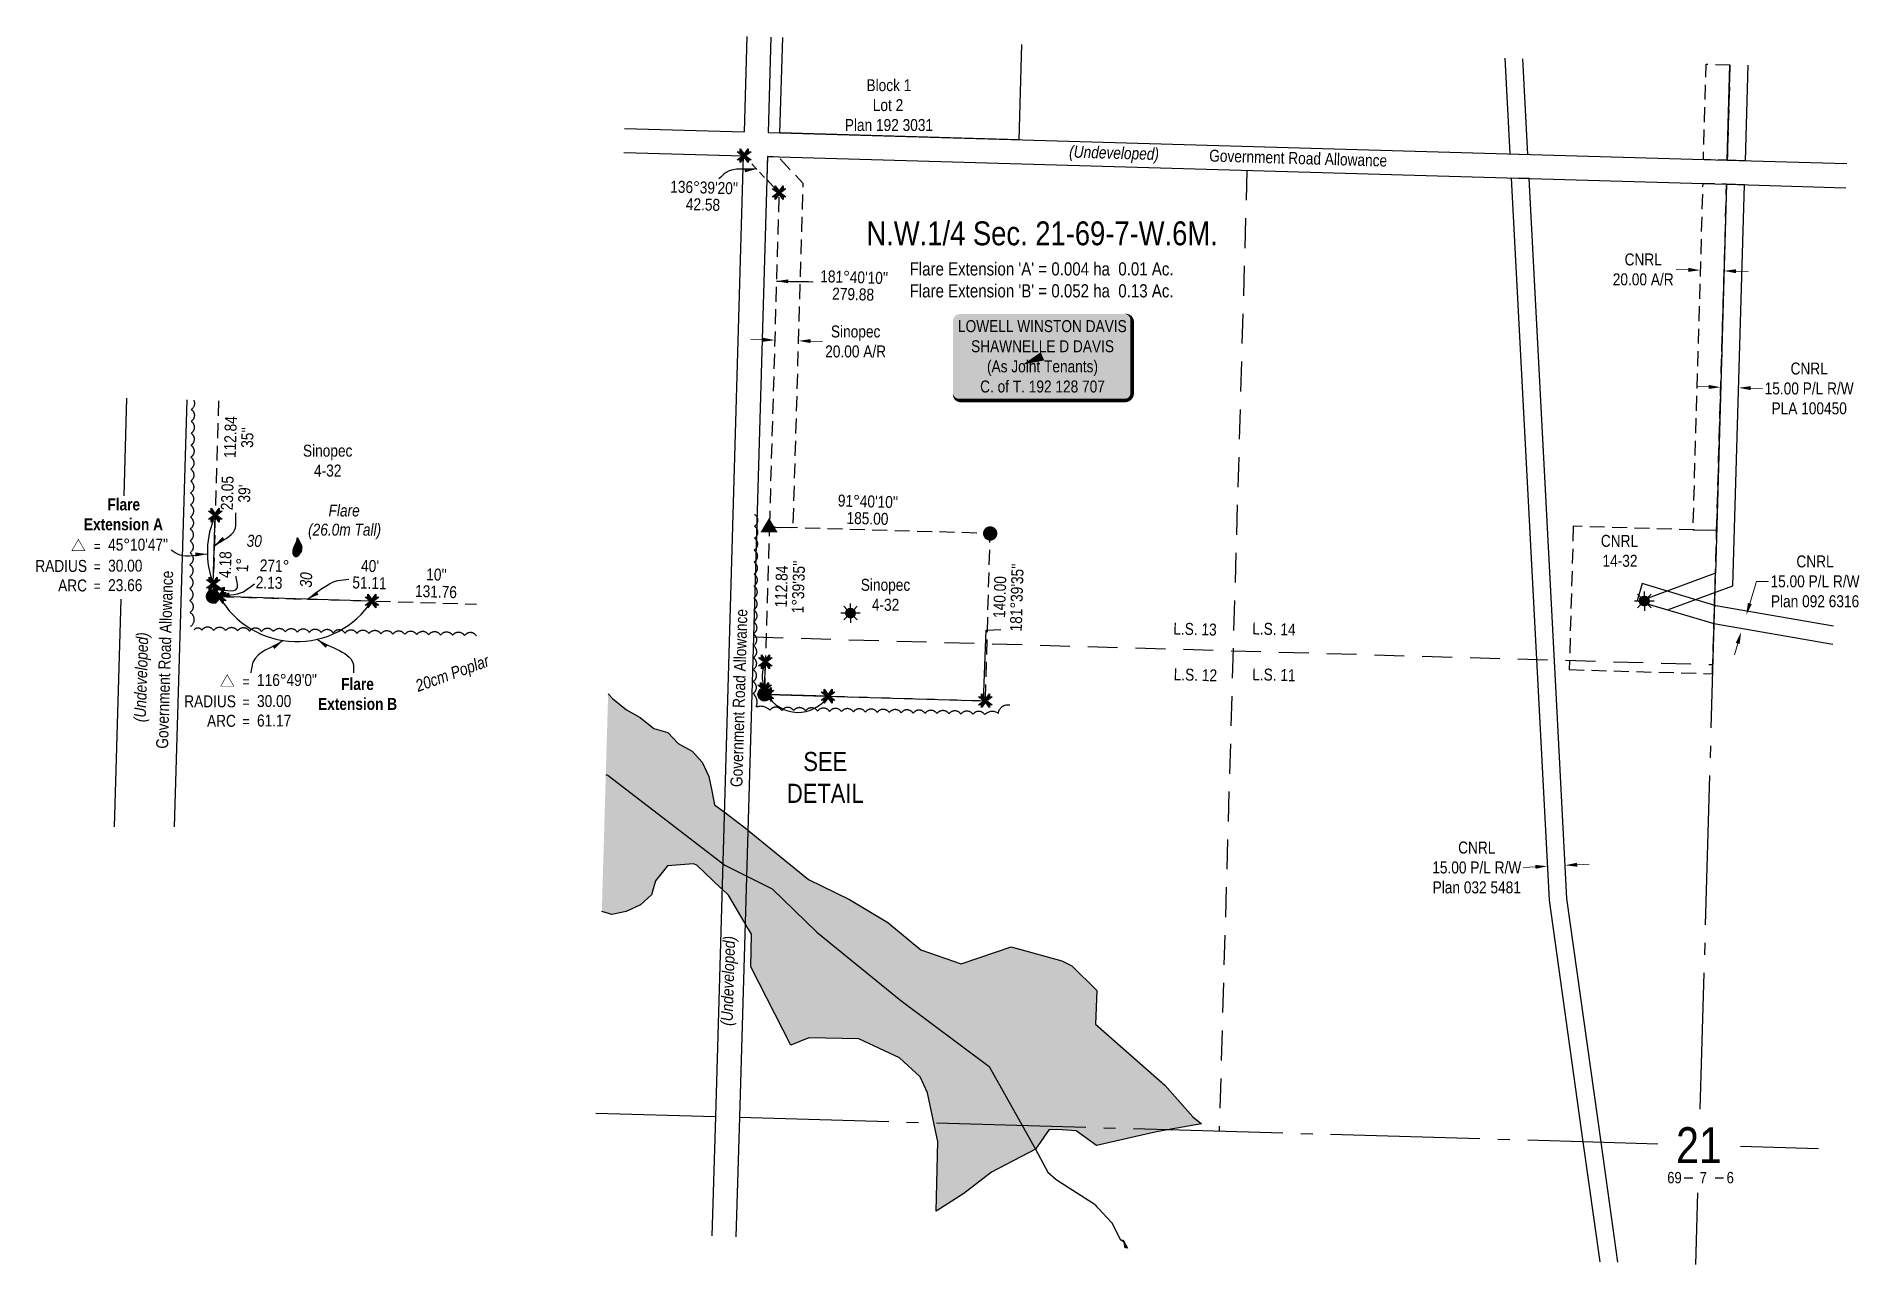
# Model space of a CAD drawing. Extents: x 370340 to 374304, y 6095279 to 6096306.
# Drawn here: x 370340 to 371866, y 6095279 to 6096306 of the extents above; entities that cross this region are included whole.
import ezdxf
from ezdxf.enums import TextEntityAlignment as Align

# ---------------------------------------------------------------- set-up
doc = ezdxf.new("R2010")
doc.units = 0
doc.header["$LTSCALE"] = 5
doc.header["$PDSIZE"] = 0.5
for name, pattern in [('0', [1, 1, 0]), ('foc-ACCESSROAD', [3.75, 2.5, -1.25]), ('foc-DRILLPATH', [14.75, 6, -1.75, 1.75, -1.75, 1.75, -1.75]), ('foc-LSD', [8, 5, -3]), ('foc-QUARTERLINE', [33, 25, -3, 2, -3]), ('foc-TRAV', [1.875, 1.25, -0.625]), ('foc-WHEELTRACKS', [2, 0.4, -1.6])]:
    doc.linetypes.add(name, pattern=pattern)
doc.layers.get('Defpoints').update_dxf_attribs({"color": 9})
for name, color, linetype in [('10', 1, 'Continuous'), ('9', 3, 'Continuous'), ('AS-FENCE', 48, 'foc-FENCE'), ('AS-SYMBOL', 7, 'Continuous'), ('C-AR', 13, 'foc-ACCESSROAD'), ('C-SYMBOL', 7, 'Continuous'), ('C-WS', 13, 'foc-ACCESSROAD'), ('C-WS-S', 13, 'Continuous'), ('CG-NOTES', 7, 'Continuous'), ('DETAIL-T', 7, 'Continuous'), ('F-AR', 190, 'foc-ACCESSROAD'), ('F-RW', 190, 'Continuous'), ('F-WS', 190, 'foc-ACCESSROAD'), ('F-WS-S', 190, 'Continuous'), ('L-BD', 7, 'Continuous'), ('L-BD1', 253, 'Continuous'), ('L-MON', 1, 'Continuous'), ('L-ROAD-T', 7, 'Continuous'), ('L-SEC', 7, 'Continuous'), ('L-SECLBL', 7, 'Continuous'), ('L-SECQ', 8, 'foc-QUARTERLINE'), ('L-SECTION-LSD', 7, 'foc-LSD'), ('L-TITLEDB', 4, 'Continuous'), ('L-TITLEDB-T', 4, 'Continuous'), ('P-PDRILLPATH', 12, 'foc-DRILLPATH'), ('P-PROPOSED', 10, 'Continuous'), ('P-TRAV', 4, 'foc-TRAV'), ('T-BUSH', 110, '0'), ('T-BUSH-T', 110, 'Continuous'), ('T-WATER', 160, 'Continuous'), ('T-WATER-H', 133, 'Continuous'), ('T-WATER-P3', 160, 'foc-WHEELTRACKS')]:
    doc.layers.add(name, color=color, linetype=linetype)
for name, color, linetype, lineweight in [('C-WS-T', 13, 'Continuous', 9), ('F-AR-T', 190, 'Continuous', 9), ('F-RW-T', 190, 'Continuous', 9), ('F-WS-T', 190, 'Continuous', 9), ('T-TEXT', 48, 'Continuous', 18), ('T-TIE-T', 201, 'Continuous', 18)]:
    doc.layers.add(name, color=color, linetype=linetype, lineweight=lineweight)
doc.styles.add('100L', font='ARIALN.TTF', dxfattribs={"height": 11})
doc.styles.add('175L', font='ARIALN.TTF', dxfattribs={"height": 20})
doc.styles.add('80', font='ARIALN.TTF', dxfattribs={"height": 10})
doc.styles.add('80CG', font='ARIALN.TTF', dxfattribs={"height": 10})
doc.styles.add('80L', font='ARIALN.TTF', dxfattribs={"height": 10})
doc.styles.add('80LS', font='ARIALNI.TTF', dxfattribs={"height": 10})
doc.styles.add('foc-LtypeFont', font='ARIALN.TTF', dxfattribs={"height": 7.35})
doc.styles.add('SIMPLEX', font='ARIALN.TTF')
doc.linetypes.add('foc-FENCE', pattern='A,10,-1,["X",foc-LtypeFont,S=0.2,R=0,X=-0.625,Y=-0.75],-1.24', length=12.24)
doc.linetypes.add('foc-TOPO-flowdirection-NOLINE', pattern='A,0,[">",foc-LtypeFont,S=0.3,R=0,X=0,Y=-0.945],-20,[">",foc-LtypeFont,S=0.3,R=0,X=0,Y=-0.945],0', length=20)
doc.dimstyles.new('Compass 5 000', dxfattribs={"dimscale": 5, "dimtxt": 9, "dimasz": 2, "dimexe": 0.2, "dimexo": 0.0625, "dimgap": 0.5, "dimtad": 0, "dimtih": 1, "dimtoh": 1, "dimzin": 0, "dimdsep": 46, "dimtxsty": '80CG', "dimcen": 0.1, "dimse1": 1, "dimse2": 1, "dimclrd": 256, "dimclrt": 256, "dimaunit": 1, "dimadec": 4, "dimazin": 0, "dimtfac": 0.06, "dimtofl": 0, "dimtmove": 0, "dimatfit": 1, "dimfxl": 0.2, "dimtolj": 1, "dimtzin": 0, "dimlwd": -1, "dimarcsym": 0})

msp = doc.modelspace()

# ---------------------------------------------------------------- texts
at = {"layer": 'C-SYMBOL', "color": 3, "style": '175L'}
msp.add_text('N.W.1/4 Sec. 21-69-7-W.6M.', height=19.99397, dxfattribs=at).set_placement((371181.662, 6096125.345), align=Align.BOTTOM_CENTER)
at = {"layer": 'C-WS-T', "char_height": 9.99698, "attachment_point": 1, "style": '80L'}
for insert in [(370561.013, 6095964.494), (371027.861, 6095852.24)]:
    msp.add_mtext_dynamic_manual_height_columns('\\pi2.0447;Sinopec\\P\\pi11.333;4-32', width=44.848, gutter_width=49.985, heights=[0], dxfattribs=dict(at, insert=insert))
at = {"layer": 'DETAIL-T', "color": 3, "insert": (371000.178, 6095686.116), "char_height": 15.9952, "width": 63.61693, "attachment_point": 5, "style": '80CG'}
msp.add_mtext('SEE\\PDETAIL', dxfattribs=at)
at = {"layer": 'F-WS-T', "insert": (371641.913, 6095889.023), "char_height": 9.99698, "attachment_point": 1, "style": '80L'}
msp.add_mtext_dynamic_manual_height_columns('\\pi7.3296;CNRL\\P\\pi8.6969;14-32', width=44.848, gutter_width=49.985, heights=[0], dxfattribs=at)
at = {"layer": 'L-BD', "style": '80L'}
for s, height, rotation, p in [('112.84', 9.997, 88.3401, (370502.281, 6095970.86)), ("35''", 9.997, 88.3401, (370516.521, 6095970.447)), ('23.05', 9.997, 88.3401, (370499.704, 6095923.959)), ("39'", 9.997, 88.3401, (370513.943, 6095923.546)), ("91°40'10''", 9.997, 358.3301, (371035.927, 6095917.071)), ('185.00', 9.997, 358.3301, (371035.512, 6095902.831)), ('4.18', 9.997, 88.3401, (370497.972, 6095864.194)), ('1°', 9.997, 88.3401, (370512.212, 6095863.781)), ('271°', 9.997, 358.3301, (370539.279, 6095863.304)), ("40'", 9.997, 358.3301, (370619.167, 6095863.05)), ("1%%D39'35''", 9.99698, 88.3401, (370977.69, 6095845.405)), ('2.13', 9.997, 358.3301, (370534.721, 6095849.065)), ('51.11', 9.997, 358.3301, (370618.752, 6095848.81)), ("10''", 9.997, 358.3301, (370674.812, 6095855.83)), ('112.84', 9.997, 88.3401, (370963.45, 6095845.818)), ('140.00', 9.997, 88.3485, (371146.161, 6095837.038)), ("181°39'35''", 9.99698, 88.3485, (371160.401, 6095836.628)), ('131.76', 9.997, 358.3301, (370674.397, 6095841.59))]:
    msp.add_text(s, height=height, rotation=rotation, dxfattribs=at).set_placement(p, align=Align.MIDDLE)
at = {"layer": 'L-BD', "insert": (370869.95, 6096185.545), "char_height": 9.99698, "width": 56.29039, "attachment_point": 1, "rotation": 358.349052, "line_spacing_factor": 0.855, "style": '80L'}
msp.add_mtext("\\pi0.66372;136°39'20'' \\P\\pi14.139;42.58", dxfattribs=at)
at = {"layer": 'L-BD1', "insert": (370994.628, 6096110.542), "char_height": 9.99698, "width": 58.04565, "attachment_point": 1, "rotation": 358.349052, "line_spacing_factor": 0.855, "style": '80L'}
msp.add_mtext("\\pi1.5413;181°40'10''\\P\\pi11.927;279.88 ", dxfattribs=at)
at = {"layer": 'L-ROAD-T', "style": '80L'}
for rotation, p in [(358.349052, (371395.961, 6096204.286)), (88.331361, (370447.293, 6095784.608)), (88.331361, (370927.909, 6095752.523))]:
    msp.add_text('Government Road Allowance', height=9.99698, rotation=rotation, dxfattribs=at).set_placement(p, align=Align.MIDDLE_CENTER)
at = {"layer": 'L-TITLEDB-T', "insert": (371016.025, 6096270.307), "char_height": 9.99698, "attachment_point": 1, "style": '80L'}
msp.add_mtext_dynamic_manual_height_columns('\\pi18.629;Block 1\\P\\pi23.9;Lot 2\\P\\pi0.48982;Plan 192 3031', width=71.85186, gutter_width=49.985, heights=[0], dxfattribs=at)
at = {"layer": 'P-PDRILLPATH', "insert": (371181.208, 6096117.082), "char_height": 10.99668, "width": 238.864, "attachment_point": 2, "style": '100L'}
msp.add_mtext("Flare Extension 'A' = 0.004 ha  0.01 Ac.\\PFlare Extension 'B' = 0.052 ha  0.13 Ac.", dxfattribs=at)
at = {"layer": 'P-PDRILLPATH', "char_height": 9.99698, "attachment_point": 1, "style": '80L'}
for s, insert in [('\\pi20.085;{\\fArial Narrow|b1|i0|c0|p34;Flare \\P\\pi0.46937;Extension A}', (370379.283, 6095919.539)), ('\\pi20.085;{\\fArial Narrow|b1|i0|c0|p34;Flare \\P\\pi0.73532;Extension B}', (370574.962, 6095769.246))]:
    msp.add_mtext_dynamic_manual_height_columns(s, width=66.24645, gutter_width=49.985, heights=[0], dxfattribs=dict(at, insert=insert))
at = {"layer": 'T-BUSH-T', "insert": (370686.323, 6095778.03), "char_height": 9.99941, "width": 65.40312, "attachment_point": 2, "rotation": 20, "style": '80LS'}
msp.add_mtext('20cm Poplar ', dxfattribs=at)
at = {"layer": 'T-TEXT', "style": '80LS'}
for rotation, p in [(358.349052, (371241.883, 6096208.727)), (88.331361, (370427.561, 6095769.941)), (88.331361, (370918.691, 6095515.853))]:
    msp.add_text('(Undeveloped)', height=9.99698, rotation=rotation, dxfattribs=at).set_placement(p, align=Align.MIDDLE_CENTER)
at = {"layer": 'T-TEXT', "insert": (370562.016, 6095914.446), "char_height": 9.99941, "width": 70.17864, "attachment_point": 1, "line_spacing_factor": 0.961801, "style": '175L'}
msp.add_mtext('\\pi22.46;{\\fArial Narrow|b0|i1|c0|p34;Flare\\P\\pi5.3503;(26.0m Tall)}', dxfattribs=at)
at = {"layer": 'T-TIE-T', "char_height": 9.99698, "width": 12.94739, "attachment_point": 1, "line_spacing_factor": 0.961801, "style": '175L'}
for insert, rotation in [((370515.705, 6095889.172), 358.735752), ((370560.443, 6095844.769), 88.157399)]:
    msp.add_mtext('\\pi0.36367;{\\fArial Narrow|b0|i1|c0|p34;30}', dxfattribs=dict(at, insert=insert, rotation=rotation))

# ---------------------------------------------------------------- blocks, each defined once
blk = doc.blocks.new('FLARE')
h = blk.add_hatch(color=255)
h.dxf.hatch_style = 1
h.paths.add_polyline_path([(0.16, 2.41, 0.114147), (0.13, 2.43), (0.11, 2.44, 0.261551), (0.01, 2.42), (0, 2.41, 0.131268), (-0.03, 2.37), (-0.04, 2.35, 0.041497), (-0.05, 2.33), (-0.05, 2.29, 0.015174), (-0.05, 2.29), (-0.06, 2.24, 0.004376), (-0.06, 2.24), (-0.07, 2.18), (-0.08, 2.11), (-0.09, 2.05), (-0.1, 1.98), (-0.12, 1.91), (-0.14, 1.83), (-0.17, 1.76), (-0.19, 1.68), (-0.22, 1.61), (-0.26, 1.53), (-0.29, 1.46), (-0.32, 1.39), (-0.36, 1.32), (-0.39, 1.25, 0.000505), (-0.39, 1.25), (-0.43, 1.18, 0.002398), (-0.43, 1.18), (-0.46, 1.1, 0.004177), (-0.46, 1.1), (-0.5, 1.03, 0.005735), (-0.5, 1.03), (-0.53, 0.95, 0.006994), (-0.53, 0.95), (-0.56, 0.87, 0.00791), (-0.57, 0.87), (-0.6, 0.78, 0.008323), (-0.6, 0.78), (-0.63, 0.69, 0.008095), (-0.63, 0.68), (-0.66, 0.59, 0.008067), (-0.66, 0.59), (-0.68, 0.49, 0.008387), (-0.68, 0.49), (-0.7, 0.39, 0.009056), (-0.71, 0.38), (-0.72, 0.28, 0.010123), (-0.72, 0.28), (-0.74, 0.18, 0.011689), (-0.74, 0.18), (-0.75, 0.08, 0.013925), (-0.75, 0.08), (-0.75, -0.02, 0.016488), (-0.75, -0.02), (-0.75, -0.11, 0.017255), (-0.75, -0.12), (-0.74, -0.2, 0.01735), (-0.74, -0.2), (-0.73, -0.28, 0.017311), (-0.73, -0.29), (-0.71, -0.36, 0.01715), (-0.71, -0.36), (-0.69, -0.43, 0.016886), (-0.69, -0.44), (-0.66, -0.5, 0.016546), (-0.66, -0.5), (-0.63, -0.56, 0.016164), (-0.63, -0.56), (-0.6, -0.61, 0.016329), (-0.6, -0.62), (-0.57, -0.66, 0.018828), (-0.57, -0.67), (-0.54, -0.71, 0.022087), (-0.53, -0.71), (-0.5, -0.75, 0.025345), (-0.49, -0.76), (-0.46, -0.78, 0.028234), (-0.45, -0.79), (-0.42, -0.82, 0.030298), (-0.41, -0.82), (-0.37, -0.84, 0.031129), (-0.36, -0.85), (-0.32, -0.86, 0.030544), (-0.31, -0.87), (-0.27, -0.88, 0.028465), (-0.26, -0.88), (-0.22, -0.89, 0.025311), (-0.21, -0.89), (-0.16, -0.89, 0.02283), (-0.15, -0.89), (-0.11, -0.89, 0.021226), (-0.1, -0.89), (-0.05, -0.88, 0.020401), (-0.04, -0.88), (0, -0.87, 0.020299), (0.01, -0.87), (0.05, -0.85, 0.020911), (0.06, -0.85), (0.11, -0.83, 0.022277), (0.11, -0.83), (0.15, -0.81, 0.023712), (0.16, -0.8), (0.2, -0.78, 0.022408), (0.21, -0.78), (0.24, -0.75, 0.01993), (0.25, -0.74), (0.28, -0.72, 0.017146), (0.28, -0.71), (0.31, -0.68, 0.014211), (0.32, -0.68), (0.35, -0.64, 0.011221), (0.35, -0.64), (0.37, -0.61, 0.008212), (0.38, -0.61), (0.4, -0.57, 0.005172), (0.4, -0.57), (0.42, -0.54, 0.002523), (0.43, -0.54), (0.45, -0.5, 0.001671), (0.45, -0.5), (0.47, -0.47, 0.001229), (0.47, -0.47), (0.49, -0.44, 0.00075), (0.49, -0.44), (0.51, -0.41, 0.00026), (0.51, -0.41), (0.54, -0.37), (0.56, -0.34), (0.58, -0.3), (0.61, -0.27), (0.63, -0.23, 0.001311), (0.63, -0.23), (0.66, -0.19, 0.003726), (0.66, -0.19), (0.69, -0.15, 0.006065), (0.69, -0.14), (0.72, -0.1, 0.008452), (0.72, -0.1), (0.74, -0.05, 0.010991), (0.75, -0.05), (0.77, 0, 0.013767), (0.77, 0), (0.79, 0.05, 0.016839), (0.8, 0.05), (0.81, 0.1, 0.019104), (0.82, 0.11), (0.83, 0.15, 0.016987), (0.83, 0.16), (0.84, 0.21, 0.013636), (0.84, 0.21), (0.85, 0.26, 0.010244), (0.85, 0.27), (0.86, 0.31, 0.006846), (0.86, 0.32), (0.86, 0.37, 0.003419), (0.86, 0.37), (0.86, 0.41), (0.87, 0.46), (0.87, 0.5), (0.88, 0.54), (0.88, 0.59), (0.89, 0.63, 0.001278), (0.89, 0.63), (0.89, 0.67, 0.004735), (0.89, 0.67), (0.9, 0.71, 0.008354), (0.9, 0.72), (0.9, 0.76, 0.012059), (0.9, 0.76), (0.9, 0.8, 0.015712), (0.9, 0.81), (0.9, 0.85, 0.018457), (0.9, 0.85), (0.9, 0.89, 0.018102), (0.9, 0.9), (0.89, 0.94, 0.016533), (0.89, 0.95), (0.88, 0.99, 0.014576), (0.88, 0.99), (0.87, 1.03, 0.012435), (0.86, 1.04), (0.85, 1.08, 0.010283), (0.85, 1.09), (0.83, 1.13, 0.00824), (0.83, 1.13), (0.81, 1.18, 0.00638), (0.81, 1.18), (0.78, 1.23, 0.004735), (0.78, 1.23), (0.76, 1.29, 0.003388), (0.75, 1.29), (0.73, 1.34, 0.002345), (0.73, 1.34), (0.7, 1.4, 0.001492), (0.7, 1.4), (0.67, 1.46, 0.000746), (0.67, 1.46), (0.63, 1.51), (0.6, 1.57), (0.57, 1.62), (0.55, 1.68), (0.52, 1.73), (0.49, 1.78), (0.47, 1.83), (0.45, 1.87), (0.42, 1.92), (0.4, 1.97), (0.38, 2.02), (0.35, 2.08, 0.000332), (0.35, 2.08), (0.33, 2.13, 0.001849), (0.33, 2.13), (0.3, 2.19, 0.0038), (0.3, 2.19), (0.27, 2.24, 0.006473), (0.27, 2.24), (0.25, 2.29, 0.010865), (0.24, 2.3), (0.22, 2.34, 0.019524), (0.22, 2.34), (0.19, 2.38, 0.041077), (0.18, 2.39)])
at = {"color": 48, "flags": 128}
for points in [[(0.11, -0.72), (0.07, -0.74), (0.03, -0.76), (-0.02, -0.77), (-0.07, -0.78), (-0.11, -0.79), (-0.16, -0.79), (-0.2, -0.79), (-0.25, -0.78), (-0.29, -0.77), (-0.32, -0.76), (-0.36, -0.74), (-0.4, -0.71), (-0.43, -0.68), (-0.46, -0.65), (-0.49, -0.61), (-0.52, -0.56), (-0.54, -0.51), (-0.57, -0.46), (-0.59, -0.4), (-0.61, -0.33), (-0.63, -0.26), (-0.64, -0.19), (-0.65, -0.11), (-0.65, -0.02), (-0.65, 0.07), (-0.64, 0.17), (-0.63, 0.27), (-0.61, 0.36), (-0.58, 0.46), (-0.56, 0.56), (-0.53, 0.66), (-0.5, 0.75), (-0.47, 0.83), (-0.44, 0.91), (-0.41, 0.99), (-0.37, 1.06), (-0.34, 1.13), (-0.3, 1.2), (-0.27, 1.27), (-0.23, 1.34), (-0.2, 1.42), (-0.16, 1.49), (-0.13, 1.57), (-0.1, 1.65), (-0.07, 1.73), (-0.04, 1.8), (-0.02, 1.88), (0, 1.96), (0.01, 2.03), (0.02, 2.1), (0.03, 2.17), (0.04, 2.22), (0.05, 2.27), (0.05, 2.31), (0.06, 2.34), (0.08, 2.35), (0.09, 2.34), (0.11, 2.32), (0.13, 2.29), (0.16, 2.25), (0.18, 2.2), (0.21, 2.14), (0.24, 2.09), (0.26, 2.03), (0.29, 1.98), (0.31, 1.93), (0.33, 1.88), (0.36, 1.83), (0.38, 1.78), (0.41, 1.73), (0.43, 1.68), (0.46, 1.63), (0.49, 1.58), (0.52, 1.52), (0.55, 1.47), (0.58, 1.41), (0.61, 1.35), (0.64, 1.3), (0.67, 1.24), (0.69, 1.19), (0.72, 1.14), (0.74, 1.09), (0.75, 1.05), (0.77, 1), (0.78, 0.96), (0.79, 0.92), (0.8, 0.88), (0.8, 0.84), (0.8, 0.8), (0.8, 0.76), (0.8, 0.72), (0.79, 0.68), (0.79, 0.64), (0.78, 0.6), (0.78, 0.56), (0.77, 0.51), (0.77, 0.47), (0.76, 0.42), (0.76, 0.37), (0.76, 0.33), (0.75, 0.28), (0.74, 0.23), (0.73, 0.18), (0.72, 0.13), (0.7, 0.09), (0.68, 0.04), (0.66, 0), (0.63, -0.05), (0.61, -0.09), (0.58, -0.13), (0.55, -0.17), (0.53, -0.21), (0.5, -0.25), (0.48, -0.28), (0.45, -0.32), (0.43, -0.35), (0.41, -0.38), (0.39, -0.42), (0.37, -0.45), (0.34, -0.48), (0.32, -0.51), (0.3, -0.55), (0.27, -0.58), (0.24, -0.61), (0.21, -0.64), (0.18, -0.67), (0.15, -0.7)], [(0.02, -0.75), (-0.01, -0.76), (-0.03, -0.77), (-0.05, -0.78), (-0.08, -0.78), (-0.11, -0.79), (-0.13, -0.79), (-0.16, -0.79), (-0.18, -0.78), (-0.2, -0.78), (-0.23, -0.77), (-0.25, -0.76), (-0.26, -0.74), (-0.28, -0.73), (-0.3, -0.71), (-0.32, -0.69), (-0.33, -0.66), (-0.35, -0.63), (-0.36, -0.6), (-0.37, -0.57), (-0.39, -0.53), (-0.4, -0.49), (-0.4, -0.45), (-0.41, -0.41), (-0.41, -0.36), (-0.41, -0.31), (-0.4, -0.25), (-0.39, -0.2), (-0.38, -0.14), (-0.37, -0.09), (-0.36, -0.03), (-0.34, 0.02), (-0.32, 0.07), (-0.31, 0.12), (-0.29, 0.16), (-0.27, 0.21), (-0.25, 0.25), (-0.23, 0.29), (-0.21, 0.33), (-0.19, 0.37), (-0.17, 0.41), (-0.15, 0.45), (-0.14, 0.49), (-0.12, 0.53), (-0.1, 0.58), (-0.08, 0.62), (-0.07, 0.66), (-0.06, 0.71), (-0.05, 0.75), (-0.04, 0.79), (-0.03, 0.83), (-0.03, 0.87), (-0.02, 0.9), (-0.02, 0.93), (-0.01, 0.95), (-0.01, 0.96), (0, 0.97), (0.01, 0.96), (0.02, 0.95), (0.03, 0.94), (0.04, 0.91), (0.06, 0.88), (0.07, 0.86), (0.09, 0.82), (0.1, 0.79), (0.12, 0.76), (0.13, 0.74), (0.14, 0.71), (0.16, 0.68), (0.17, 0.65), (0.18, 0.63), (0.2, 0.6), (0.21, 0.57), (0.23, 0.54), (0.25, 0.51), (0.26, 0.47), (0.28, 0.44), (0.3, 0.41), (0.31, 0.38), (0.33, 0.35), (0.34, 0.32), (0.36, 0.29), (0.37, 0.27), (0.38, 0.24), (0.39, 0.22), (0.39, 0.19), (0.4, 0.17), (0.4, 0.15), (0.41, 0.13), (0.41, 0.1), (0.41, 0.08), (0.4, 0.06), (0.4, 0.04), (0.4, 0.01), (0.39, -0.01), (0.39, -0.03), (0.39, -0.06), (0.39, -0.08), (0.38, -0.11), (0.38, -0.14), (0.38, -0.16), (0.38, -0.19), (0.37, -0.22), (0.37, -0.24), (0.36, -0.27), (0.35, -0.3), (0.34, -0.32), (0.32, -0.35), (0.31, -0.37), (0.3, -0.4), (0.28, -0.42), (0.27, -0.44), (0.25, -0.46), (0.24, -0.48), (0.22, -0.5), (0.21, -0.52), (0.2, -0.54), (0.19, -0.56), (0.17, -0.58), (0.16, -0.6), (0.15, -0.61), (0.14, -0.63), (0.12, -0.65), (0.11, -0.67), (0.09, -0.69), (0.08, -0.7), (0.06, -0.72), (0.04, -0.74)]]:
    blk.add_lwpolyline(points, close=True, dxfattribs=at)
blk = doc.blocks.new('fdia')
at = {"color": 255, "const_width": 1}
blk.add_lwpolyline([(-0.5, 0, 1), (0.5, 0, 1)], format="xyb", close=True, dxfattribs=at)
blk = doc.blocks.new('Fdiaa')
blk.add_blockref('fdia', (0, 0))
blk = doc.blocks.new('fdib')
at = {"color": 1, "const_width": 1.6}
blk.add_lwpolyline([(-0.4, 0, 1), (0.4, 0, 1)], format="xyb", close=True, dxfattribs=at)
at = {"color": 1}
blk.add_circle((0, 0), 0.8, dxfattribs=at)
blk = doc.blocks.new('Fdibb')
blk.add_blockref('fdib', (0, 0))
blk = doc.blocks.new('fdicc')
for name in ['Fdibb', 'Fdiaa']:
    blk.add_blockref(name, (0, 0))
blk = doc.blocks.new('FDI')
blk.add_blockref('fdicc', (0, 0))
blk = doc.blocks.new('TEMP')
h = blk.add_hatch(color=255)
h.dxf.hatch_style = 1
h.paths.add_polyline_path([(0, 0.25), (-0.67, 1.15), (-0.67, 0.67), (-1.15, 0.67), (-0.25, 0), (-1.15, -0.67), (-0.67, -0.67), (-0.67, -1.15), (0, -0.25), (0.67, -1.15), (0.67, -0.67), (1.15, -0.67), (0.25, 0), (1.15, 0.67), (0.67, 0.67), (0.67, 1.15)])
h.paths.add_polyline_path([(0.57, 0.85), (0.57, 0.57), (0.85, 0.57), (0.08, 0), (0.85, -0.57), (0.57, -0.57), (0.57, -0.85), (0, -0.08), (-0.57, -0.85), (-0.57, -0.57), (-0.85, -0.57), (-0.08, 0), (-0.85, 0.57), (-0.57, 0.57), (-0.57, 0.85), (0, 0.08)], flags=16)
h = blk.add_hatch(color=1)
h.dxf.hatch_style = 1
h.paths.add_polyline_path([(0, 0.08), (-0.57, 0.85), (-0.57, 0.57), (-0.85, 0.57), (-0.08, 0), (-0.85, -0.57), (-0.57, -0.57), (-0.57, -0.85), (0, -0.08), (0.57, -0.85), (0.57, -0.57), (0.85, -0.57), (0.08, 0), (0.85, 0.57), (0.57, 0.57), (0.57, 0.85)])
at = {"color": 1}
for p, q in [((-0.08, 0), (0.08, 0)), ((0, 0.08), (0, -0.08))]:
    blk.add_line(p, q, dxfattribs=at)
at = {"color": 255, "flags": 128}
blk.add_lwpolyline([(-0.25, 0), (-1.15, 0.67), (-0.67, 0.67), (-0.67, 1.15), (0, 0.25), (0.67, 1.15), (0.67, 0.67), (1.15, 0.67), (0.25, 0), (1.15, -0.67), (0.67, -0.67), (0.67, -1.15), (0, -0.25), (-0.67, -1.15), (-0.67, -0.67), (-1.15, -0.67)], close=True, dxfattribs=at)
at = {"color": 1, "flags": 128}
blk.add_lwpolyline([(-0.08, 0), (-0.85, 0.57), (-0.57, 0.57), (-0.57, 0.85), (0, 0.08), (0.57, 0.85), (0.57, 0.57), (0.85, 0.57), (0.08, 0), (0.85, -0.57), (0.57, -0.57), (0.57, -0.85), (0, -0.08), (-0.57, -0.85), (-0.57, -0.57), (-0.85, -0.57)], close=True, dxfattribs=at)
blk = doc.blocks.new('curve')
at = {"const_width": 0.1}
blk.add_lwpolyline([(-4.99, 5.39), (-6.08, 3.49), (-3.89, 3.49)], close=True, dxfattribs=at)
at = {"style": '80'}
for p in [(-2.44, 3.36), (-2.44, -0.04), (-2.44, -3.3)]:
    blk.add_text('=', height=1.8, dxfattribs=at).set_placement(p)
for s, p in [('RADIUS', (-3.54, -0.05)), ('ARC', (-3.54, -3.31))]:
    blk.add_text(s, height=2, dxfattribs=at).set_placement(p, align=Align.RIGHT)
for tag, p in [('DELTA', (0, 3.52)), ('CURVE_RADIUS', (0, 0)), ('ARC_LENGTH', (0, -3.26))]:
    blk.add_attdef(tag, p, '', height=2, dxfattribs=at)
blk = doc.blocks.new('L-SECLBL')
at = {"layer": '9', "color": 7}
for p, q in [((-5.1, -27.8), (-12.3, -27.8)), ((20.7, -27.8), (13.5, -27.8))]:
    blk.add_line(p, q, dxfattribs=at)
at = {"layer": '10', "color": 2, "style": 'SIMPLEX'}
blk.add_attdef('SEC', text='', height=30, dxfattribs=at).set_placement((0, 0), align=Align.MIDDLE)
at = {"layer": '10', "color": 5, "style": '80L'}
blk.add_attdef('TWP', text='', height=9.5, dxfattribs=at).set_placement((-14.4, -27.4), align=Align.MIDDLE_RIGHT)
blk.add_attdef('RGE', text='', height=9.5, dxfattribs=at).set_placement((3.6, -27.4), align=Align.MIDDLE_CENTER)
blk.add_attdef('MER', text='', height=9.5, dxfattribs=at).set_placement((23.2, -27.4), align=Align.MIDDLE_LEFT)
blk = doc.blocks.new('*D366')
at = {"layer": 'Defpoints', "color": 0, "transparency": 16777216}
for p in [(371603, 6095640.2), (371617.9, 6095641), (371604.5, 6095611.8)]:
    blk.add_point(p, dxfattribs=at)
at = {"layer": 'F-RW-T', "transparency": 16777216}
for p, q in [((371594.5, 6095611.2), (371584.5, 6095610.7)), ((371629.4, 6095613.1), (371639.4, 6095613.6))]:
    blk.add_line(p, q, dxfattribs=at)
for points in [[(371594.4, 6095612.9), (371594.6, 6095609.6), (371604.5, 6095611.8)], [(371629.3, 6095614.7), (371629.5, 6095611.4), (371619.4, 6095612.6)]]:
    blk.add_solid(points, dxfattribs=at)
at = {"layer": 'F-RW-T', "transparency": 16777216, "insert": (371545.4, 6095610.7), "char_height": 10, "attachment_point": 5, "style": '80CG'}
blk.add_mtext('\\A1;CNRL\\P15.00 P/L R/W\\PPlan 032 5481', dxfattribs=at)
blk = doc.blocks.new('*D367')
at = {"layer": 'Defpoints', "color": 0, "transparency": 16777216}
for p in [(371706.3, 6095841.5), (371702, 6095827.2), (371771, 6095822.1)]:
    blk.add_point(p, dxfattribs=at)
at = {"layer": 'F-RW-T', "transparency": 16777216}
for p, q in [((371773.9, 6095831.6), (371779.5, 6095850.1)), ((371779.5, 6095850.1), (371789.5, 6095850.1)), ((371763.8, 6095798.2), (371761, 6095788.6))]:
    blk.add_line(p, q, dxfattribs=at)
for points in [[(371772.3, 6095832.1), (371775.5, 6095831.1), (371771, 6095822.1)], [(371762.2, 6095798.7), (371765.4, 6095797.7), (371766.7, 6095807.8)]]:
    blk.add_solid(points, dxfattribs=at)
at = {"layer": 'F-RW-T', "transparency": 16777216, "insert": (371828.5, 6095850.1), "char_height": 10, "attachment_point": 5, "style": '80CG'}
blk.add_mtext('\\A1;CNRL\\P15.00 P/L R/W\\PPlan 092 6316', dxfattribs=at)
blk = doc.blocks.new('*U370')
h = blk.add_hatch(color=59)
edge = h.paths.add_edge_path()
edge.add_line((-69, -37), (69, -37))
edge.add_arc((69, -31), 6, 270, 360)
edge.add_line((75, -31), (75, 29.5))
edge.add_arc((69, 29.5), 6, 0, 90)
edge.add_line((69, 35.5), (-69, 35.5))
edge.add_arc((-69, 29.5), 6, 90, 180)
edge.add_line((-75, 29.5), (-75, -31))
edge.add_arc((-69, -31), 6, 180, 270)
at = {"color": 1, "flags": 128}
blk.add_lwpolyline([(-69, -37, 3, 3, 0), (69, -37, 3, 3, 0.414214), (75, -31, 3, 3, 0), (75, 29.5, 3, 0, 0.414214), (69, 35.5, 0, 0, 0), (-69, 35.5, 0, 0, 0.414214), (-75, 29.5, 0, 0, 0), (-75, -31, 0, 3, 0.414214)], format="xyseb", close=True, dxfattribs=at)
blk.add_lwpolyline([(-16.2, -6.8, 0, 7.5, 0), (0, 0, 0, 0, 0)], format="xyseb", dxfattribs=at)
at = {"color": 1, "style": '80'}
blk.add_attdef('ENTER_TEXT_001', (-36.7, -5), '', height=10, dxfattribs=at)
blk = doc.blocks.new('*D371')
at = {"layer": 'Defpoints', "color": 0, "transparency": 16777216}
for p in [(371732.4, 6096110.5), (371732.4, 6096110.3), (371752.4, 6096109.7)]:
    blk.add_point(p, dxfattribs=at)
at = {"layer": 'F-AR-T', "transparency": 16777216}
for p, q in [((371722.4, 6096110.8), (371712.4, 6096111.1)), ((371762.4, 6096109.6), (371772.4, 6096109.4))]:
    blk.add_line(p, q, dxfattribs=at)
for points in [[(371722.5, 6096112.5), (371722.4, 6096109.1), (371732.4, 6096110.5)], [(371762.4, 6096111.3), (371762.3, 6096108), (371752.4, 6096109.9)]]:
    blk.add_solid(points, dxfattribs=at)
at = {"layer": 'F-AR-T', "transparency": 16777216, "insert": (371684.7, 6096111.1), "char_height": 10, "attachment_point": 5, "style": '80CG'}
blk.add_mtext('\\A1;CNRL\\P20.00 A/R', dxfattribs=at)
blk = doc.blocks.new('*D372')
at = {"layer": 'C-WS-T', "transparency": 16777216}
for p, q in [((370947.9, 6096052.3), (370937.9, 6096052.6)), ((370987.9, 6096051.1), (370997.9, 6096050.8))]:
    blk.add_line(p, q, dxfattribs=at)
for points in [[(370948, 6096054), (370947.9, 6096050.6), (370957.9, 6096052)], [(370987.9, 6096052.8), (370987.8, 6096049.5), (370977.9, 6096051.4)]]:
    blk.add_solid(points, dxfattribs=at)
at = {"layer": 'Defpoints', "color": 0, "transparency": 16777216}
for p in [(370957.9, 6096053.4), (370977.9, 6096052.9), (370977.9, 6096051.4)]:
    blk.add_point(p, dxfattribs=at)
at = {"layer": 'C-WS-T', "transparency": 16777216, "insert": (371025.6, 6096050.8), "char_height": 10, "attachment_point": 5, "style": '80CG'}
blk.add_mtext('\\A1;Sinopec\\P20.00 A/R', dxfattribs=at)
blk = doc.blocks.new('STRIA')
blk.add_hatch(color=255).paths.add_polyline_path([(-0.04, 1.52), (-1.47, -0.87), (1.39, -0.87)])
blk = doc.blocks.new('STRIAA')
blk.add_blockref('STRIA', (0, 0))
blk = doc.blocks.new('STRIB')
at = {"color": 1}
blk.add_solid([(-1.12, -0.67), (-0.04, 1.13), (1.04, -0.67)], dxfattribs=at)
blk = doc.blocks.new('STRIBB')
blk.add_blockref('STRIB', (0, 0))
blk = doc.blocks.new('STRICC')
for name in ['STRIAA', 'STRIBB']:
    blk.add_blockref(name, (0, 0))
blk = doc.blocks.new('fdspike')
blk.add_blockref('STRICC', (0, 0))
blk = doc.blocks.new('*D373')
at = {"layer": 'Defpoints', "color": 0, "transparency": 16777216}
for p in [(371749.6, 6096011.6), (371764.5, 6096011.1), (371764.6, 6096012.1)]:
    blk.add_point(p, dxfattribs=at)
at = {"layer": 'F-RW-T', "transparency": 16777216}
for p, q in [((371739.6, 6096012.8), (371729.6, 6096013.1)), ((371774.6, 6096011.8), (371784.6, 6096011.5))]:
    blk.add_line(p, q, dxfattribs=at)
for points in [[(371739.6, 6096014.5), (371739.5, 6096011.2), (371749.6, 6096012.5)], [(371774.6, 6096013.5), (371774.5, 6096010.2), (371764.6, 6096012.1)]]:
    blk.add_solid(points, dxfattribs=at)
at = {"layer": 'F-RW-T', "transparency": 16777216, "insert": (371823.6, 6096011.5), "char_height": 10, "attachment_point": 5, "style": '80CG'}
blk.add_mtext('\\A1;CNRL\\P15.00 P/L R/W\\PPLA 100450', dxfattribs=at)
blk = doc.blocks.new('GAS')
h = blk.add_hatch(color=255)
h.dxf.hatch_style = 1
edge = h.paths.add_edge_path()
edge.add_arc((0, 0), 0.9, 0, 360)
for p, q in [((-0.81, 0), (-1.62, 0)), ((-0.57, 0.57), (-1.14, 1.14)), ((0, 0.81), (0, 1.62)), ((0.57, 0.57), (1.14, 1.14)), ((1.62, 0), (0.81, 0)), ((-0.57, -0.57), (-1.14, -1.14)), ((0, -0.81), (0, -1.62)), ((1.14, -1.14), (0.57, -0.57))]:
    blk.add_line(p, q)
blk.add_circle((0, 0), 0.8)

# ---------------------------------------------------------------- dimensions: what is measured, and where the dimension line sits
at = {"layer": 'C-WS-T'}
dim = msp.add_aligned_dim(p1=(370957.949, 6096053.434), p2=(370977.935, 6096052.852), distance=-1.438, text='Sinopec\\P20.00 A/R', dimstyle='Compass 5 000', dxfattribs=at)
dim.commit()
dim.dimension.update_dxf_attribs({"geometry": '*D372', "text_midpoint": (371025.62, 6096050.832)})
at = {"layer": 'F-AR-T'}
dim = msp.add_aligned_dim(p1=(371752.383, 6096109.716), p2=(371732.398, 6096110.292), distance=-0.215, text='CNRL\\P20.00 A/R', dimstyle='Compass 5 000', dxfattribs=at)
dim.commit()
dim.dimension.update_dxf_attribs({"geometry": '*D371', "text_midpoint": (371684.677, 6096111.082)})
at = {"layer": 'F-RW-T'}
for p1, p2, distance, text, picture, middle in [((371749.555, 6096011.553), (371764.542, 6096011.122), 0.991, 'CNRL\\P15.00 P/L R/W\\PPLA 100450', '*D373', (371823.648, 6096011.536)), ((371617.95, 6095640.957), (371602.964, 6095640.169), 28.445, 'CNRL\\P15.00 P/L R/W\\PPlan 032 5481', '*D366', (371545.399, 6095610.714))]:
    dim = msp.add_aligned_dim(p1=p1, p2=p2, distance=distance, text=text, dimstyle='Compass 5 000', dxfattribs=at)
    dim.commit()
    dim.dimension.update_dxf_attribs({"geometry": picture, "text_midpoint": middle})
dim = msp.add_linear_dim(base=(371771.008, 6095822.051), p1=(371701.972, 6095827.24), p2=(371706.262, 6095841.512), angle=73.270683, text='CNRL\\P15.00 P/L R/W\\PPlan 092 6316', dimstyle='Compass 5 000', dxfattribs=at)
dim.commit()
dim.dimension.update_dxf_attribs({"geometry": '*D367', "text_midpoint": (371828.537, 6095850.142), "dimtype": 161})

# ---------------------------------------------------------------- hatches: boundary and pattern name
at = {"layer": 'T-WATER-H'}
h = msp.add_hatch(color=256, dxfattribs=at)
h.dxf.hatch_style = 1
h.paths.add_polyline_path([(370818.483, 6095756.044), (370813.174, 6095573.808), (370821.482, 6095571.397), (370833.424, 6095573.912), (370845.474, 6095579.384), (370854.673, 6095587.925), (370858.066, 6095599.645), (370868.274, 6095612.255), (370889.903, 6095613.741), (370892.784, 6095612.583), (370912.906, 6095593.434), (370913.597, 6095592.777), (370919.062, 6095587.576), (370932.213, 6095565.229), (370932.889, 6095564.081), (370938.339, 6095554.819), (370937.867, 6095527.732), (370971.482, 6095462.029), (370986.403, 6095468.34), (371028.175, 6095467.308), (371062.424, 6095451.378), (371079.613, 6095435.541), (371085.642, 6095422.132), (371090.986, 6095397.047), (371091.549, 6095394.403), (371094.299, 6095381.498), (371093.013, 6095323.086), (371116.005, 6095338.074), (371139.326, 6095355.861), (371175.988, 6095375.036), (371187.615, 6095391.616), (371198.464, 6095391.3), (371210.24, 6095390.344), (371227.079, 6095378.254), (371274.994, 6095389.081), (371287.844, 6095391.383), (371315.113, 6095396.269), (371307.893, 6095402.148), (371284.434, 6095428.655), (371226.248, 6095479.721), (371227.55, 6095507.687), (371206.441, 6095528.464), (371198.061, 6095532.662), (371155.692, 6095544.233), (371113.911, 6095530.047), (371080.06, 6095541.947), (371052.503, 6095564.824), (371020.563, 6095583.822), (370986.243, 6095600.562), (370935.164, 6095642.31), (370934.468, 6095642.878), (370915.473, 6095657.275), (370914.776, 6095657.803), (370907.512, 6095663.178), (370905.262, 6095674.884), (370902.738, 6095686.828), (370897.257, 6095698.881), (370888.708, 6095708.088), (370877.093, 6095714.446), (370868.546, 6095723.653), (370856.822, 6095727.054), (370845.316, 6095736.37), (370833.7, 6095742.731), (370822.194, 6095752.048)])
h = msp.add_hatch(color=256, dxfattribs=at)
h.dxf.hatch_style = 1
h.paths.add_polyline_path([(371251.198, 6095292.379), (371253.123, 6095292.324), (371250.204, 6095297.202)])

# ---------------------------------------------------------------- linework, layer by layer
at = {"layer": 'AS-FENCE', "flags": 128}
msp.add_lwpolyline([(370943.315, 6095755.861), (371132.581, 6095750.116), (371134.85, 6095809.357), (371146.982, 6095809.795)], dxfattribs=at)
at = {"layer": 'C-AR', "flags": 128}
msp.add_lwpolyline([(370951.147, 6096186.25), (370961.502, 6096175.279), (370953.348, 6095895.602), (370973.333, 6095895.019), (370981.729, 6096182.977), (370960.665, 6096205.295), (370951.709, 6096205.553)], close=True, dxfattribs=at)
at = {"layer": 'C-WS', "flags": 128}
msp.add_lwpolyline([(370492.439, 6096001.136), (370489.853, 6095911.894), (370487.966, 6095846.778), (370487.698, 6095837.528), (370491.978, 6095837.403), (370622.137, 6095833.611), (370708.331, 6095831.1)], dxfattribs=at)
msp.add_lwpolyline([(371004.17, 6095754.04), (371134.158, 6095750.254), (371138.193, 6095890.213), (370953.348, 6095895.602), (370950.08, 6095782.843), (370949.292, 6095755.639)], close=True, dxfattribs=at)
at = {"layer": 'F-AR', "flags": 128}
for points in [[(371757.318, 6096282.345), (371755.057, 6096202.518), (371735.072, 6096203.094), (371737.332, 6096282.922)], [(371746.132, 6095892.745), (371754.478, 6096182.415), (371734.492, 6096182.991), (371726.146, 6095893.321)]]:
    msp.add_lwpolyline(points, close=True, dxfattribs=at)
at = {"layer": 'F-RW', "flags": 128}
for points in [[(371568.921, 6096287.776), (371573.129, 6096207.761), (371588.168, 6096207.328), (371583.961, 6096287.342)], [(371772.296, 6096281.914), (371770.035, 6096202.086), (371755.047, 6096202.518), (371757.308, 6096282.346)], [(371663.596, 6095280.415), (371649.484, 6095380.793), (371620.885, 6095584.913), (371611.594, 6095762.3), (371601.646, 6095953.452), (371589.228, 6096187.179), (371574.188, 6096187.612), (371605.944, 6095583.475), (371634.3, 6095381.242), (371648.413, 6095280.855)], [(371745.102, 6095857.019), (371681.182, 6095833.427), (371705.158, 6095826.292), (371759.799, 6095846.459), (371769.463, 6096181.984), (371754.478, 6096182.416), (371745.102, 6095857.019)], [(371843.862, 6095812.644), (371745.609, 6095829.685), (371683.884, 6095848.238), (371679.71, 6095833.865), (371743.912, 6095814.76), (371843.426, 6095797.501)]]:
    msp.add_lwpolyline(points, dxfattribs=at)
at = {"layer": 'F-WS'}
msp.add_lwpolyline([(371626.218, 6095896.2), (371622.763, 6095776.286), (371742.677, 6095772.831), (371746.132, 6095892.745)], close=True, dxfattribs=at)
at = {"layer": 'L-SEC'}
for p, q in [((370934.494, 6096306.062), (370932.175, 6096226.235)), ((370954.597, 6096305.483), (370952.29, 6096225.656)), ((370832.263, 6096229.062), (370932.175, 6096226.235)), ((370952.29, 6096225.656), (371755.057, 6096202.518)), ((370831.677, 6096208.96), (370931.607, 6096206.133)), ((370931.607, 6096206.133), (370908.191, 6095402.343)), ((370951.709, 6096205.547), (370928.293, 6095401.757)), ((370951.709, 6096205.553), (371754.478, 6096182.415)), ((371755.056, 6096202.518), (371854.983, 6096199.646)), ((371754.478, 6096182.415), (371854.406, 6096179.544)), ((370415.507, 6096003.366), (370413.128, 6095921.698)), ((370465.763, 6096001.91), (370455.358, 6095644.747)), ((370410.613, 6095835.386), (370405.06, 6095644.747)), ((370908.191, 6095402.343), (370905.293, 6095302.415)), ((370928.293, 6095401.76), (370925.395, 6095301.832))]:
    msp.add_line(p, q, dxfattribs=at)
at = {"layer": 'L-SECQ'}
for p, q in [((371757.318, 6096282.345), (371755.057, 6096202.518)), ((371754.478, 6096182.415), (371732.183, 6095408.602)), ((370808.261, 6095405.172), (370908.191, 6095402.343)), ((370928.293, 6095401.757), (371696.847, 6095379.615)), ((371766.08, 6095377.62), (371831.306, 6095375.741)), ((371730.168, 6095338.653), (371728.436, 6095278.533))]:
    msp.add_line(p, q, dxfattribs=at)
at = {"layer": 'L-SECTION-LSD'}
for p, q in [((371353.094, 6096193.984), (371329.832, 6095390.189)), ((370940.001, 6095803.659), (371742.899, 6095780.537))]:
    msp.add_line(p, q, dxfattribs=at)
at = {"layer": 'L-TITLEDB', "flags": 128}
msp.add_lwpolyline([(371164.446, 6096299.418), (371162.139, 6096219.607), (370962.283, 6096225.368), (370964.59, 6096305.194)], dxfattribs=at)
at = {"layer": 'P-PROPOSED', "flags": 128}
for points in [[(370489.669, 6095905.537, 0.19972771), (370488, 6095847.959)], [(370493.03, 6095837.372, 0.55929059), (370620.745, 6095833.652)], [(370949.413, 6095759.811), (370950.08, 6095782.843, 0.19972771)], [(370951.425, 6095755.577, 0.55929059), (371002.511, 6095754.089)]]:
    msp.add_lwpolyline(points, format="xyb", close=True, dxfattribs=at)
at = {"layer": 'P-TRAV', "flags": 128}
msp.add_lwpolyline([(370932.285, 6096206.236), (370951.147, 6096186.25)], dxfattribs=at)
at = {"layer": 'T-BUSH', "flags": 128}
for points in [[(370471.647, 6096001.739, -0.37262896), (370469.628, 6095994.012, -0.52056705), (370469.539, 6095984.015, -0.52056705), (370469.449, 6095974.019, -0.52056705), (370469.36, 6095964.022, -0.52056705), (370469.271, 6095954.026, -0.52056705), (370469.181, 6095944.029, -0.52056705), (370469.092, 6095934.033, -0.52056705), (370469.002, 6095924.036, -0.52056705), (370468.913, 6095914.039, -0.52056705), (370468.823, 6095904.043, -0.52056705), (370468.734, 6095894.046, -0.52056705), (370468.644, 6095884.05, -0.52056705), (370468.555, 6095874.053, -0.52056705), (370468.465, 6095864.056, -0.52056705), (370468.376, 6095854.06, -0.52056705), (370468.287, 6095844.063, -0.52056705), (370468.368, 6095834.069, -0.52056705), (370468.671, 6095824.076, -0.52056705), (370469.025, 6095812.439)], [(370941.052, 6095906.219, -0.52056705), (370940.963, 6095896.222, -0.52056705), (370940.873, 6095886.226, -0.52056705), (370940.784, 6095876.229, -0.52056705), (370940.694, 6095866.233, -0.52056705), (370940.605, 6095856.236, -0.52056705), (370940.515, 6095846.239, -0.52056705), (370940.426, 6095836.243, -0.52056705), (370940.336, 6095826.246, -0.52056705), (370940.247, 6095816.25, -0.52056705), (370940.157, 6095806.253, -0.52056705), (370940.068, 6095796.256, -0.52056705), (370939.979, 6095786.26, -0.52056705), (370939.889, 6095776.263, -0.52056705), (370939.8, 6095766.267, -0.52056705), (370939.71, 6095756.27, -0.31050258), (370942.097, 6095744.812, -0.52056705)], [(370708.269, 6095804.587, 0.52056705), (370698.274, 6095804.794, 0.52056705), (370688.279, 6095805, 0.52056705), (370678.284, 6095805.206, 0.52056705), (370668.289, 6095805.413, 0.52056705), (370658.295, 6095805.619, 0.52056705), (370648.3, 6095805.825, 0.52056705), (370638.305, 6095806.032, 0.52056705), (370628.31, 6095806.238, 0.52056705), (370618.315, 6095806.444, 0.52056705), (370608.32, 6095806.65, 0.52056705), (370598.325, 6095806.857, 0.52056705), (370588.331, 6095807.063, 0.52056705), (370578.336, 6095807.269, 0.52056705), (370568.341, 6095807.476, 0.52056705), (370558.346, 6095807.682, 0.52056705), (370548.351, 6095807.888, 0.52056705), (370538.356, 6095808.095, 0.52056705), (370528.361, 6095808.301, 0.52056705), (370518.367, 6095808.507, 0.52056705), (370508.372, 6095808.714, 0.52056705), (370498.377, 6095808.92, 0.52056705), (370488.382, 6095809.126, 0.52056705), (370478.387, 6095809.333, 0.52056705), (370471.896, 6095809.467, 0.52056705)], [(371145.043, 6095739.717, 0.35766695), (371133.694, 6095738.678, 0.52056705), (371123.699, 6095738.884, 0.52056705), (371113.705, 6095739.09, 0.52056705), (371103.71, 6095739.297, 0.52056705), (371093.715, 6095739.503, 0.52056705), (371083.72, 6095739.709, 0.52056705), (371073.725, 6095739.916, 0.52056705), (371063.73, 6095740.122, 0.52056705), (371053.735, 6095740.328, 0.52056705), (371043.741, 6095740.535, 0.52056705), (371033.746, 6095740.741, 0.52056705), (371023.751, 6095740.947, 0.52056705), (371013.756, 6095741.154, 0.52056705), (371003.761, 6095741.36, 0.52056705), (370993.766, 6095741.566, 0.52056705), (370983.771, 6095741.773, 0.52056705), (370973.777, 6095741.979, 0.52056705), (370963.782, 6095742.185, 0.52056705), (370953.787, 6095742.392, 0.30130533), (370942.097, 6095744.812, 0.52056705)], [(371145.043, 6095739.717, -0.44449693), (371154.504, 6095746.761, -0.52056705)]]:
    msp.add_lwpolyline(points, format="xyb", dxfattribs=at)
at = {"layer": 'T-WATER'}
msp.add_lwpolyline([(371250.204, 6095297.202), (371247.144, 6095299.063), (371249.144, 6095298.975), (371250.204, 6095297.202)], close=True, dxfattribs=at)
msp.add_lwpolyline([(371251.198, 6095292.379), (371250.204, 6095297.202), (371253.123, 6095292.324)], dxfattribs=at)
at = {"layer": 'T-WATER-P3', "linetype": 'foc-TOPO-flowdirection-NOLINE', "flags": 128}
for points in [[(370816.517, 6095688.558), (370818.528, 6095687.685), (370916.243, 6095612.772), (370955.722, 6095593.012), (370993.231, 6095556.598), (371063.307, 6095499.382), (371137.324, 6095444.236), (371175.988, 6095375.036)], [(371175.988, 6095375.036), (371186.428, 6095355.868), (371193.457, 6095349.649), (371225.165, 6095329.291), (371240.104, 6095313.324), (371247.144, 6095299.063)], [(371250.204, 6095297.202), (371252.116, 6095292.353)]]:
    msp.add_lwpolyline(points, dxfattribs=at)
at = {"layer": 'T-WATER-P3', "flags": 128}
for points in [[(371175.988, 6095375.036), (371186.428, 6095355.868), (371193.457, 6095349.649), (371225.165, 6095329.291), (371240.104, 6095313.324), (371247.144, 6095299.063)], [(371247.144, 6095299.063), (371249.015, 6095298.418), (371250.204, 6095297.202)]]:
    msp.add_lwpolyline(points, dxfattribs=at)

# ---------------------------------------------------------------- block references
at = {"layer": 'AS-SYMBOL', "xscale": 4.998492099999986, "yscale": 4.998492099999986, "zscale": 4.998492099999986}
msp.add_blockref('FLARE', (370558.03, 6095874.743), dxfattribs=at)
at = {"layer": 'C-WS-S', "xscale": 4.998492099999979, "yscale": 4.998492099999979, "zscale": 4.998492099999979}
msp.add_blockref('GAS', (371021.303, 6095823.578), dxfattribs=at)
at = {"layer": 'CG-NOTES'}
ref = msp.add_blockref('*U370', (371181.977, 6096038.454), dxfattribs=dict(at, xscale=0.99969842, yscale=0.99969842, zscale=0.99969842))
ref.add_attrib('ENTER_TEXT_001', 'LOWELL WINSTON DAVIS', (371111.231, 6096058.708), dxfattribs={"layer": '0', "color": 1, "height": 9.99698, "style": '80'})
ref.add_attrib('ENTER_TEXT_002', 'SHAWNELLE D DAVIS', (371122.203, 6096041.869), dxfattribs={"layer": '0', "color": 1, "height": 9.99698, "style": '80'})
ref.add_attrib('ENTER_TEXT_003', '(As Joint Tenants)', (371135.511, 6096025.036), dxfattribs={"layer": '0', "color": 1, "height": 9.99698, "style": '80'})
ref.add_attrib('ENTER_TEXT_004', 'C. of T. 192 128 707', (371129.762, 6096008.198), dxfattribs={"layer": '0', "color": 1, "height": 9.99698, "style": '80'})
at = {"layer": 'F-WS-S', "xscale": 4.998492099999986, "yscale": 4.998492099999986, "zscale": 4.998492099999986}
msp.add_blockref('GAS', (371685.643, 6095833.705), dxfattribs=at)
at = {"layer": 'L-MON'}
for name, p, xscale, yscale, zscale in [('TEMP', (370932.285, 6096206.236), 4.998492099999989, 4.998492099999989, 4.998492099999989), ('TEMP', (370961.502, 6096175.279), 4.998492099999989, 4.998492099999989, 4.998492099999989), ('TEMP', (370489.669, 6095905.537), 4.998492099999989, 4.998492099999989, 4.998492099999989), ('fdspike', (370953.348, 6095895.602), 4.999999999999975, 4.999999999999975, 4.999999999999975), ('FDI', (371138.193, 6095890.213), 4.998492099999989, 4.998492099999989, 4.998492099999989), ('TEMP', (370488, 6095847.959), 4.998492099999989, 4.998492099999989, 4.998492099999989), ('FDI', (370487.698, 6095837.528), 4.998492099999989, 4.998492099999989, 4.998492099999989), ('TEMP', (370493.03, 6095837.372), 4.998492099999989, 4.998492099999989, 4.998492099999989), ('TEMP', (370620.745, 6095833.652), 4.998492099999989, 4.998492099999989, 4.998492099999989), ('TEMP', (370950.08, 6095782.843), 4.998492099999989, 4.998492099999989, 4.998492099999989), ('FDI', (370949.292, 6095755.639), 4.998492099999989, 4.998492099999989, 4.998492099999989), ('TEMP', (370949.413, 6095759.811), 4.998492099999989, 4.998492099999989, 4.998492099999989), ('TEMP', (370951.425, 6095755.577), 4.998492099999989, 4.998492099999989, 4.998492099999989), ('TEMP', (371002.495, 6095754.065), 4.998492099999989, 4.998492099999989, 4.998492099999989), ('TEMP', (371134.158, 6095750.254), 4.998492099999989, 4.998492099999989, 4.998492099999989)]:
    msp.add_blockref(name, p, dxfattribs=dict(at, xscale=xscale, yscale=yscale, zscale=zscale))
at = {"layer": 'L-SECLBL', "xscale": 0.99969842, "yscale": 0.99969842, "zscale": 0.99969842}
msp.add_blockref('L-SECLBL', (371731.32, 6095378.622), dxfattribs=at).add_auto_attribs({'SEC': '21', 'TWP': '69', 'RGE': '7', 'MER': '6'})
at = {"layer": 'P-PDRILLPATH', "xscale": 4.998492099999986, "yscale": 4.998492099999986, "zscale": 4.998492099999986}
for p, values in [((370400.028, 6095858.285), {'DELTA': '45%%d10\'47"', 'CURVE_RADIUS': '30.00', 'ARC_LENGTH': '23.66'}), ((370524.63, 6095745.007), {'DELTA': '116%%d49\'0"', 'CURVE_RADIUS': '30.00', 'ARC_LENGTH': '61.17'})]:
    msp.add_blockref('curve', p, dxfattribs=at).add_auto_attribs(values)

msp.set_redraw_order([(e.dxf.handle, doc.entitydb.next_handle()) for e in msp.query("TEXT MTEXT ATTDEF DIMENSION ARC_DIMENSION")])  # texts and dimensions are drawn at this point

# ---------------------------------------------------------------- leaders
at = {"layer": 'L-BD', "path_type": 1}
for points in [[(370942.706, 6096195.194), (370917.161, 6096192.249), (370911.189, 6096186.896)], [(370488.926, 6095879.896), (370506.045, 6095893.454), (370506.864, 6095907.543)], [(370487.872, 6095843.546), (370508.047, 6095844.424), (370507.054, 6095854.521)]]:
    msp.add_leader(points, dimstyle='Compass 5 000', override={"dimgap": 0.5, "dimtad": 0}, dxfattribs=at)
at = {"layer": 'L-BD', "color": 6, "path_type": 1}
for points in [[(370566.662, 6095835.232), (370592.11, 6095850.743), (370601.394, 6095851.953)], [(370491.773, 6095837.372), (370513.19, 6095841.513), (370522.508, 6095848.131)]]:
    msp.add_leader(points, dimstyle='Compass 5 000', override={"dimgap": 0.5, "dimtad": 0}, dxfattribs=at)
at = {"layer": 'L-BD1', "path_type": 1}
msp.add_leader([(370959.346, 6096101.333), (370990.105, 6096100.881)], dimstyle='Compass 5 000', override={"dimgap": 0.5, "dimtad": 0}, dxfattribs=at)
at = {"layer": 'P-PDRILLPATH', "path_type": 1}
for points in [[(370483.075, 6095872.912), (370459.403, 6095872.341), (370452.876, 6095876.13)], [(370574.99, 6095801.708), (370605.389, 6095779.341), (370605.254, 6095773.642)]]:
    msp.add_leader(points, dimstyle='Compass 5 000', override={"dimgap": 0.5, "dimtad": 0}, dxfattribs=at)
msp.add_leader([(370546.415, 6095800.67), (370521.221, 6095782.428), (370519.442, 6095773.535)], dimstyle='Compass 5 000', dxfattribs=at)

# ---------------------------------------------------------------- next in the draw order: texts
at = {"layer": 'L-SECTION-LSD', "attachment_point": 1, "rotation": 358.35047, "style": '100L', "bg_fill": 2}
for s, width, insert, char_height in [('\\pi1.8882;L.S. 13', 36.82311, (371289.725, 6095815.785), 9.99698), ('L.S. 14', 36.98704, (371357.664, 6095815.785), 9.997), ('\\pi2.227;L.S. 12', 37.10053, (371289.725, 6095777.512), 9.99698), ('L.S. 11', 36.4385, (371357.664, 6095777.512), 9.997)]:
    msp.add_mtext_dynamic_manual_height_columns(s, width=width, gutter_width=54.983, heights=[0], dxfattribs=dict(at, insert=insert, char_height=char_height))

# ---------------------------------------------------------------- next in the draw order: linework, layer by layer
at = {"layer": 'T-WATER'}
msp.add_lwpolyline([(370818.483, 6095756.044), (370822.194, 6095752.048), (370833.7, 6095742.731), (370845.316, 6095736.37), (370856.822, 6095727.054), (370868.546, 6095723.653), (370877.093, 6095714.446), (370888.708, 6095708.088), (370897.257, 6095698.881), (370902.738, 6095686.828), (370905.262, 6095674.884), (370907.512, 6095663.178), (370914.776, 6095657.803), (370915.473, 6095657.275), (370934.468, 6095642.878), (370935.164, 6095642.31), (370986.243, 6095600.562), (371020.563, 6095583.822), (371052.503, 6095564.824), (371080.06, 6095541.947), (371113.911, 6095530.047), (371155.692, 6095544.233), (371198.061, 6095532.662), (371206.441, 6095528.464), (371227.55, 6095507.687), (371226.248, 6095479.721), (371284.434, 6095428.655), (371307.893, 6095402.148), (371315.113, 6095396.269), (371287.844, 6095391.383), (371274.994, 6095389.081), (371227.079, 6095378.254), (371210.24, 6095390.344), (371198.464, 6095391.3), (371187.615, 6095391.616), (371175.988, 6095375.036), (371139.326, 6095355.861), (371116.005, 6095338.074), (371093.013, 6095323.086), (371094.299, 6095381.498), (371091.549, 6095394.403), (371090.986, 6095397.047), (371085.642, 6095422.132), (371079.613, 6095435.541), (371062.424, 6095451.378), (371028.175, 6095467.308), (370986.403, 6095468.34), (370971.482, 6095462.029), (370937.867, 6095527.732), (370938.339, 6095554.819), (370932.889, 6095564.081), (370932.213, 6095565.229), (370919.062, 6095587.576), (370913.597, 6095592.777), (370912.906, 6095593.434), (370892.784, 6095612.583), (370889.903, 6095613.741), (370868.274, 6095612.255), (370858.066, 6095599.645), (370854.673, 6095587.925), (370845.474, 6095579.384), (370833.424, 6095573.912), (370821.482, 6095571.397), (370813.174, 6095573.808)], dxfattribs=at)

doc.saveas('drawing.dxf')
